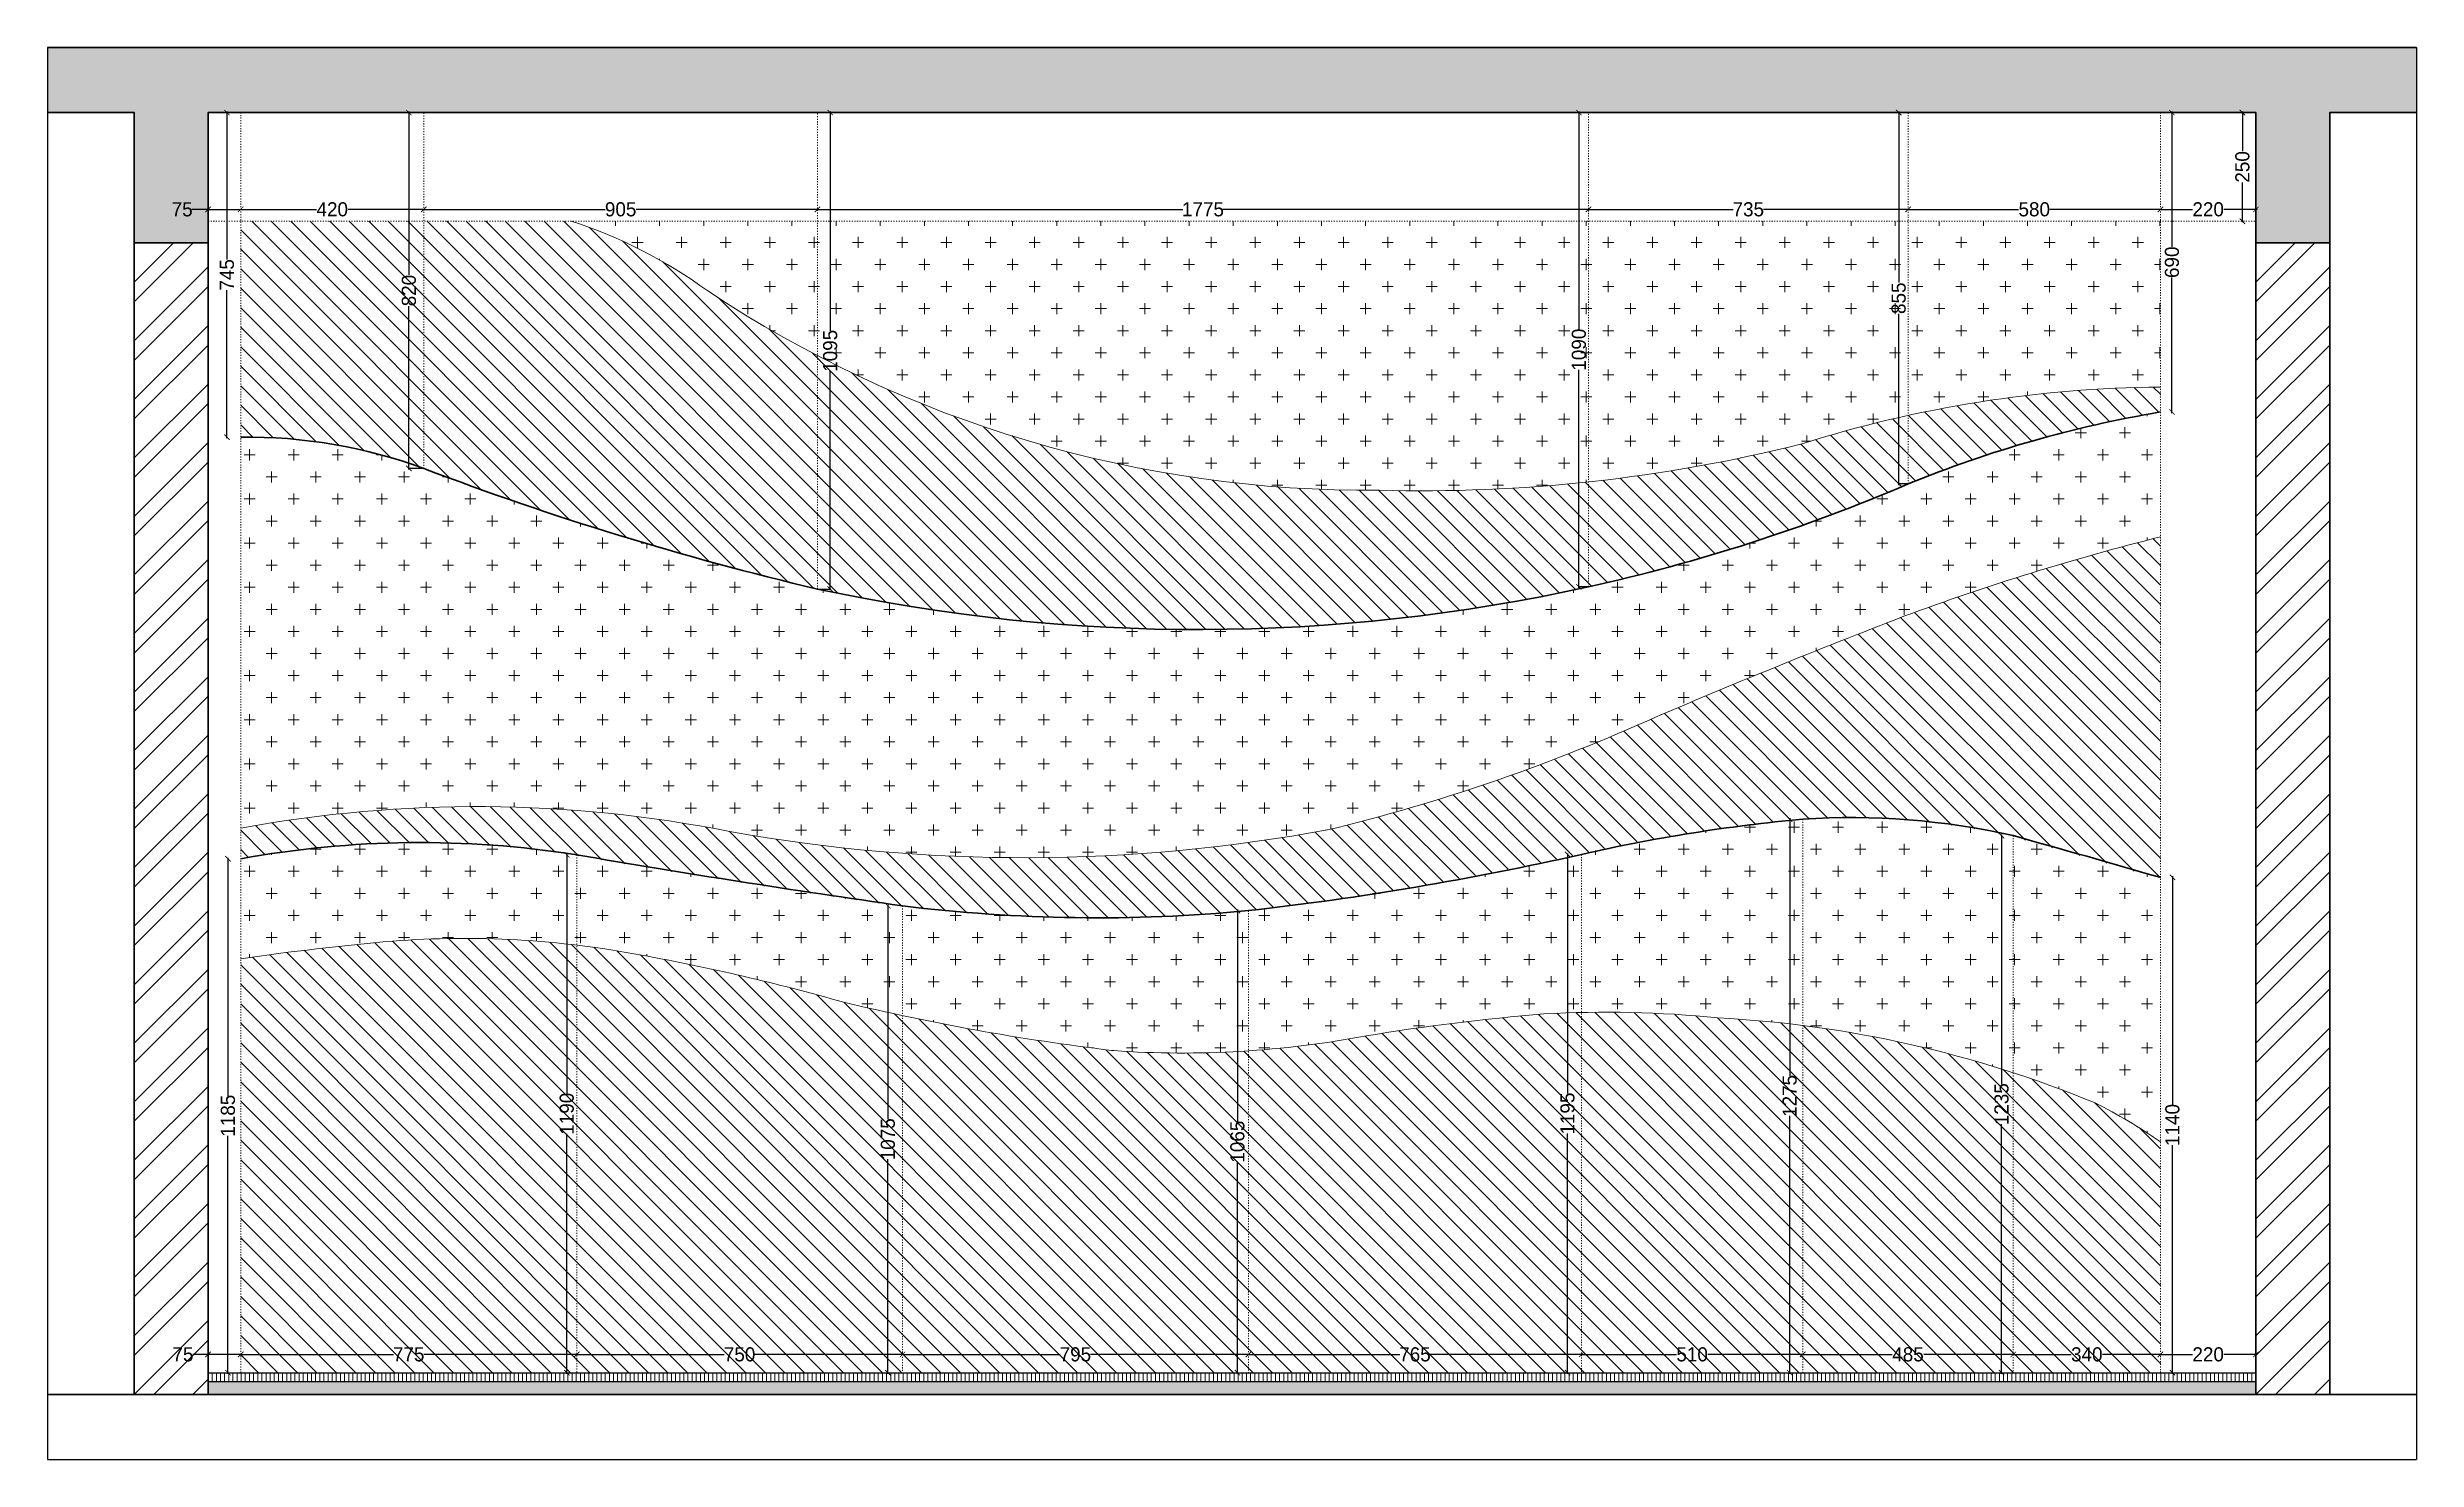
# Model space of a CAD drawing. Header units: millimetres. Extents: x 75500 to 345360, y -224327 to 19532.
# Drawn here: x 138850 to 144305, y -100529 to -97279 of the extents above; entities that cross this region are included whole.
import ezdxf

# ---------------------------------------------------------------- set-up
doc = ezdxf.new("R2010")
doc.units = ezdxf.units.MM
doc.header["$LTSCALE"] = 0.01
doc.linetypes.add('ACAD_ISO03W100', pattern=[30, 12, -18])
for name, color, linetype, lineweight in [('A-Ele 6', 250, 'Continuous', 0), ('A-WALL', 7, 'Continuous', 30), ('ele 0.1', 252, 'Continuous', 13), ('furniture section', 7, 'Continuous', 25), ('hatch', 251, 'Continuous', 0)]:
    doc.layers.add(name, color=color, linetype=linetype, lineweight=lineweight)
doc.layers.add('e .05', color=253, linetype='Continuous')
doc.styles.add('ISOCP2', font='GOTHIC.TTF')
doc.dimstyles.new('77', dxfattribs={"dimscale": 0.25, "dimtxt": 130, "dimasz": 100, "dimexe": 5, "dimexo": 1, "dimgap": 0.25, "dimtad": 0, "dimdec": 0, "dimrnd": 5, "dimzin": 0, "dimdsep": 46, "dimtxsty": 'ISOCP2', "dimblk": 'ARCHTICK', "dimcen": 0, "dimdle": 100, "dimclrd": 1, "dimclre": 256, "dimclrt": 256, "dimazin": 0, "dimtm": 1e-09, "dimtfac": 1, "dimtdec": 0, "dimtmove": 1, "dimatfit": 0, "dimfxl": 1, "dimtolj": 1, "dimtzin": 12, "dimlwd": -1, "dimlwe": -1, "dimarcsym": 0})

msp = doc.modelspace()

# ---------------------------------------------------------------- blocks, each defined once
blk = doc.blocks.new('_ARCHTICK')
at = {"color": 0, "linetype": 'ByBlock', "const_width": 0.15}
blk.add_lwpolyline([(-0.5, -0.5), (0.5, 0.5)], dxfattribs=at)
blk = doc.blocks.new('*D146')
at = {"color": 1, "ltscale": 4, "transparency": 16777216}
for p, q in [((139220, -97651.5), (139182.8, -97651.5)), ((139220, -97651.5), (139207.5, -97651.5)), ((139220, -97651.5), (139295, -97651.5)), ((139295, -97651.5), (139307.5, -97651.5))]:
    blk.add_line(p, q, dxfattribs=at)
at = {"layer": 'Defpoints', "color": 0, "transparency": 16777216}
for p in [(139220, -97603.5), (139295, -97603.5), (139295, -97651.5)]:
    blk.add_point(p, dxfattribs=at)
at = {"color": 1, "transparency": 16777216, "xscale": 12.5, "yscale": 12.5, "zscale": 12.5}
blk.add_blockref('_ARCHTICK', (139220, -97651.5), dxfattribs=at)
at = {"color": 1, "transparency": 16777216, "xscale": 12.5, "yscale": 12.5, "zscale": 12.5, "rotation": 180}
blk.add_blockref('_ARCHTICK', (139295, -97651.5), dxfattribs=at)
at = {"transparency": 16777216, "insert": (139160.3, -97651.5), "char_height": 32.5, "attachment_point": 5, "style": 'ISOCP2'}
blk.add_mtext('\\A1;75', dxfattribs=at)
blk = doc.blocks.new('*D147')
at = {"color": 1, "ltscale": 4, "transparency": 16777216}
for p, q in [((143712.5, -97651.5), (143788.7, -97651.5)), ((143937.5, -97651.5), (143861.2, -97651.5))]:
    blk.add_line(p, q, dxfattribs=at)
at = {"layer": 'Defpoints', "color": 0, "transparency": 16777216}
for p in [(143715, -97603.5), (143935, -97603.5), (143935, -97651.5)]:
    blk.add_point(p, dxfattribs=at)
at = {"color": 1, "transparency": 16777216, "xscale": 12.5, "yscale": 12.5, "zscale": 12.5, "rotation": 180}
blk.add_blockref('_ARCHTICK', (143715, -97651.5), dxfattribs=at)
at = {"color": 1, "transparency": 16777216, "xscale": 12.5, "yscale": 12.5, "zscale": 12.5}
blk.add_blockref('_ARCHTICK', (143935, -97651.5), dxfattribs=at)
at = {"transparency": 16777216, "insert": (143825, -97651.5), "char_height": 32.5, "attachment_point": 5, "style": 'ISOCP2'}
blk.add_mtext('\\A1;220', dxfattribs=at)
blk = doc.blocks.new('*D148')
at = {"color": 1, "ltscale": 4, "transparency": 16777216}
for p, q in [((143903.9, -97426.2), (143903.9, -97517.4)), ((143903.9, -97681.2), (143903.9, -97590))]:
    blk.add_line(p, q, dxfattribs=at)
at = {"layer": 'Defpoints', "color": 0, "transparency": 16777216}
for p in [(139220, -97428.7), (143903.9, -97428.7), (139220, -97678.7)]:
    blk.add_point(p, dxfattribs=at)
at = {"color": 1, "transparency": 16777216, "xscale": 12.5, "yscale": 12.5, "zscale": 12.5}
for p, rotation in [((143903.9, -97428.7), 90), ((143903.9, -97678.7), 270)]:
    blk.add_blockref('_ARCHTICK', p, dxfattribs=dict(at, rotation=rotation))
at = {"transparency": 16777216, "insert": (143903.9, -97553.7), "char_height": 32.5, "attachment_point": 5, "rotation": 90, "style": 'ISOCP2'}
blk.add_mtext('\\A1;250', dxfattribs=at)
blk = doc.blocks.new('*D149')
at = {"color": 1, "ltscale": 4, "transparency": 16777216}
for p, q in [((143712.5, -100286.7), (143788.7, -100286.7)), ((143937.5, -100286.7), (143861.2, -100286.7))]:
    blk.add_line(p, q, dxfattribs=at)
at = {"layer": 'Defpoints', "color": 0, "transparency": 16777216}
for p in [(143715, -100128.1), (143935, -100128.1), (143935, -100286.7)]:
    blk.add_point(p, dxfattribs=at)
at = {"color": 1, "transparency": 16777216, "xscale": 12.5, "yscale": 12.5, "zscale": 12.5, "rotation": 180}
blk.add_blockref('_ARCHTICK', (143715, -100286.7), dxfattribs=at)
at = {"color": 1, "transparency": 16777216, "xscale": 12.5, "yscale": 12.5, "zscale": 12.5}
blk.add_blockref('_ARCHTICK', (143935, -100286.7), dxfattribs=at)
at = {"transparency": 16777216, "insert": (143825, -100286.7), "char_height": 32.5, "attachment_point": 5, "style": 'ISOCP2'}
blk.add_mtext('\\A1;220', dxfattribs=at)
blk = doc.blocks.new('*D150')
at = {"color": 1, "ltscale": 4, "transparency": 16777216}
for p, q in [((139220, -100286.7), (139184.7, -100286.7)), ((139220, -100286.7), (139207.5, -100286.7)), ((139295, -100286.7), (139220, -100286.7)), ((139295, -100286.7), (139307.5, -100286.7))]:
    blk.add_line(p, q, dxfattribs=at)
at = {"layer": 'Defpoints', "color": 0, "transparency": 16777216}
for p in [(139220, -100191.6), (139295, -100191.6), (139220, -100286.7)]:
    blk.add_point(p, dxfattribs=at)
at = {"color": 1, "transparency": 16777216, "xscale": 12.5, "yscale": 12.5, "zscale": 12.5}
blk.add_blockref('_ARCHTICK', (139220, -100286.7), dxfattribs=at)
at = {"color": 1, "transparency": 16777216, "xscale": 12.5, "yscale": 12.5, "zscale": 12.5, "rotation": 180}
blk.add_blockref('_ARCHTICK', (139295, -100286.7), dxfattribs=at)
at = {"transparency": 16777216, "insert": (139162.1, -100286.7), "char_height": 32.5, "attachment_point": 5, "style": 'ISOCP2'}
blk.add_mtext('\\A1;75', dxfattribs=at)
blk = doc.blocks.new('*D151')
at = {"color": 1, "ltscale": 4, "transparency": 16777216}
for p, q in [((139292.5, -97651.5), (139469.5, -97651.5)), ((139719.2, -97651.5), (139542.2, -97651.5))]:
    blk.add_line(p, q, dxfattribs=at)
at = {"layer": 'Defpoints', "color": 0, "transparency": 16777216}
for p in [(139295, -97453.8), (139716.7, -97453.8), (139716.7, -97651.5)]:
    blk.add_point(p, dxfattribs=at)
at = {"color": 1, "transparency": 16777216, "xscale": 12.5, "yscale": 12.5, "zscale": 12.5, "rotation": 180}
blk.add_blockref('_ARCHTICK', (139295, -97651.5), dxfattribs=at)
at = {"color": 1, "transparency": 16777216, "xscale": 12.5, "yscale": 12.5, "zscale": 12.5}
blk.add_blockref('_ARCHTICK', (139716.7, -97651.5), dxfattribs=at)
at = {"transparency": 16777216, "insert": (139505.8, -97651.5), "char_height": 32.5, "attachment_point": 5, "style": 'ISOCP2'}
blk.add_mtext('\\A1;420', dxfattribs=at)
blk = doc.blocks.new('*D152')
at = {"color": 1, "ltscale": 4, "transparency": 16777216}
for p, q in [((139714.2, -97651.5), (140134.3, -97651.5)), ((140625.5, -97651.5), (140205.4, -97651.5))]:
    blk.add_line(p, q, dxfattribs=at)
at = {"layer": 'Defpoints', "color": 0, "transparency": 16777216}
for p in [(139716.7, -97453.8), (140623, -97453.8), (140623, -97651.5)]:
    blk.add_point(p, dxfattribs=at)
at = {"color": 1, "transparency": 16777216, "xscale": 12.5, "yscale": 12.5, "zscale": 12.5, "rotation": 180}
blk.add_blockref('_ARCHTICK', (139716.7, -97651.5), dxfattribs=at)
at = {"color": 1, "transparency": 16777216, "xscale": 12.5, "yscale": 12.5, "zscale": 12.5}
blk.add_blockref('_ARCHTICK', (140623, -97651.5), dxfattribs=at)
at = {"transparency": 16777216, "insert": (140169.9, -97651.5), "char_height": 32.5, "attachment_point": 5, "style": 'ISOCP2'}
blk.add_mtext('\\A1;905', dxfattribs=at)
blk = doc.blocks.new('*D153')
at = {"color": 1, "ltscale": 4, "transparency": 16777216}
for p, q in [((140620.5, -97651.5), (141464.6, -97651.5)), ((142400.7, -97651.5), (141556.6, -97651.5))]:
    blk.add_line(p, q, dxfattribs=at)
at = {"layer": 'Defpoints', "color": 0, "transparency": 16777216}
for p in [(140623, -97453.8), (142398.2, -97453.8), (142398.2, -97651.5)]:
    blk.add_point(p, dxfattribs=at)
at = {"color": 1, "transparency": 16777216, "xscale": 12.5, "yscale": 12.5, "zscale": 12.5, "rotation": 180}
blk.add_blockref('_ARCHTICK', (140623, -97651.5), dxfattribs=at)
at = {"color": 1, "transparency": 16777216, "xscale": 12.5, "yscale": 12.5, "zscale": 12.5}
blk.add_blockref('_ARCHTICK', (142398.2, -97651.5), dxfattribs=at)
at = {"transparency": 16777216, "insert": (141510.6, -97651.5), "char_height": 32.5, "attachment_point": 5, "style": 'ISOCP2'}
blk.add_mtext('\\A1;1775', dxfattribs=at)
blk = doc.blocks.new('*D154')
at = {"color": 1, "ltscale": 4, "transparency": 16777216}
for p, q in [((142395.7, -97651.5), (142731.1, -97651.5)), ((143136.6, -97651.5), (142801.2, -97651.5))]:
    blk.add_line(p, q, dxfattribs=at)
at = {"layer": 'Defpoints', "color": 0, "transparency": 16777216}
for p in [(142398.2, -97453.8), (143134.1, -97453.8), (143134.1, -97651.5)]:
    blk.add_point(p, dxfattribs=at)
at = {"color": 1, "transparency": 16777216, "xscale": 12.5, "yscale": 12.5, "zscale": 12.5, "rotation": 180}
blk.add_blockref('_ARCHTICK', (142398.2, -97651.5), dxfattribs=at)
at = {"color": 1, "transparency": 16777216, "xscale": 12.5, "yscale": 12.5, "zscale": 12.5}
blk.add_blockref('_ARCHTICK', (143134.1, -97651.5), dxfattribs=at)
at = {"transparency": 16777216, "insert": (142766.2, -97651.5), "char_height": 32.5, "attachment_point": 5, "style": 'ISOCP2'}
blk.add_mtext('\\A1;735', dxfattribs=at)
blk = doc.blocks.new('*D155')
at = {"color": 1, "ltscale": 4, "transparency": 16777216}
for p, q in [((143131.6, -97651.5), (143388.5, -97651.5)), ((143717.5, -97651.5), (143460.6, -97651.5))]:
    blk.add_line(p, q, dxfattribs=at)
at = {"layer": 'Defpoints', "color": 0, "transparency": 16777216}
for p in [(143134.1, -97453.8), (143715, -97453.8), (143715, -97651.5)]:
    blk.add_point(p, dxfattribs=at)
at = {"color": 1, "transparency": 16777216, "xscale": 12.5, "yscale": 12.5, "zscale": 12.5, "rotation": 180}
blk.add_blockref('_ARCHTICK', (143134.1, -97651.5), dxfattribs=at)
at = {"color": 1, "transparency": 16777216, "xscale": 12.5, "yscale": 12.5, "zscale": 12.5}
blk.add_blockref('_ARCHTICK', (143715, -97651.5), dxfattribs=at)
at = {"transparency": 16777216, "insert": (143424.6, -97651.5), "char_height": 32.5, "attachment_point": 5, "style": 'ISOCP2'}
blk.add_mtext('\\A1;580', dxfattribs=at)
blk = doc.blocks.new('*D156')
at = {"color": 1, "ltscale": 4, "transparency": 16777216}
for p, q in [((139292.5, -100286.7), (139646.8, -100286.7)), ((140071.2, -100286.7), (139716.9, -100286.7))]:
    blk.add_line(p, q, dxfattribs=at)
at = {"layer": 'Defpoints', "color": 0, "transparency": 16777216}
for p in [(140068.7, -100286.7), (139295, -100328.7), (140068.7, -100328.7)]:
    blk.add_point(p, dxfattribs=at)
at = {"color": 1, "transparency": 16777216, "xscale": 12.5, "yscale": 12.5, "zscale": 12.5, "rotation": 180}
blk.add_blockref('_ARCHTICK', (139295, -100286.7), dxfattribs=at)
at = {"color": 1, "transparency": 16777216, "xscale": 12.5, "yscale": 12.5, "zscale": 12.5}
blk.add_blockref('_ARCHTICK', (140068.7, -100286.7), dxfattribs=at)
at = {"transparency": 16777216, "insert": (139681.8, -100286.7), "char_height": 32.5, "attachment_point": 5, "style": 'ISOCP2'}
blk.add_mtext('\\A1;775', dxfattribs=at)
blk = doc.blocks.new('*D157')
at = {"color": 1, "ltscale": 4, "transparency": 16777216}
for p, q in [((140066.2, -100286.7), (140408.4, -100286.7)), ((140821.3, -100286.7), (140479.1, -100286.7))]:
    blk.add_line(p, q, dxfattribs=at)
at = {"layer": 'Defpoints', "color": 0, "transparency": 16777216}
for p in [(140818.8, -100286.7), (140068.7, -100328.7), (140818.8, -100328.7)]:
    blk.add_point(p, dxfattribs=at)
at = {"color": 1, "transparency": 16777216, "xscale": 12.5, "yscale": 12.5, "zscale": 12.5, "rotation": 180}
blk.add_blockref('_ARCHTICK', (140068.7, -100286.7), dxfattribs=at)
at = {"color": 1, "transparency": 16777216, "xscale": 12.5, "yscale": 12.5, "zscale": 12.5}
blk.add_blockref('_ARCHTICK', (140818.8, -100286.7), dxfattribs=at)
at = {"transparency": 16777216, "insert": (140443.7, -100286.7), "char_height": 32.5, "attachment_point": 5, "style": 'ISOCP2'}
blk.add_mtext('\\A1;750', dxfattribs=at)
blk = doc.blocks.new('*D158')
at = {"color": 1, "ltscale": 4, "transparency": 16777216}
for p, q in [((140816.3, -100286.7), (141181.9, -100286.7)), ((141617.6, -100286.7), (141252, -100286.7))]:
    blk.add_line(p, q, dxfattribs=at)
at = {"layer": 'Defpoints', "color": 0, "transparency": 16777216}
for p in [(141615.1, -100286.7), (140818.8, -100328.7), (141615.1, -100328.7)]:
    blk.add_point(p, dxfattribs=at)
at = {"color": 1, "transparency": 16777216, "xscale": 12.5, "yscale": 12.5, "zscale": 12.5, "rotation": 180}
blk.add_blockref('_ARCHTICK', (140818.8, -100286.7), dxfattribs=at)
at = {"color": 1, "transparency": 16777216, "xscale": 12.5, "yscale": 12.5, "zscale": 12.5}
blk.add_blockref('_ARCHTICK', (141615.1, -100286.7), dxfattribs=at)
at = {"transparency": 16777216, "insert": (141216.9, -100286.7), "char_height": 32.5, "attachment_point": 5, "style": 'ISOCP2'}
blk.add_mtext('\\A1;795', dxfattribs=at)
blk = doc.blocks.new('*D159')
at = {"color": 1, "ltscale": 4, "transparency": 16777216}
for p, q in [((141612.6, -100286.7), (141963.6, -100286.7)), ((142384.8, -100286.7), (142033.8, -100286.7))]:
    blk.add_line(p, q, dxfattribs=at)
at = {"layer": 'Defpoints', "color": 0, "transparency": 16777216}
for p in [(142382.3, -100286.7), (141615.1, -100328.7), (142382.3, -100328.7)]:
    blk.add_point(p, dxfattribs=at)
at = {"color": 1, "transparency": 16777216, "xscale": 12.5, "yscale": 12.5, "zscale": 12.5, "rotation": 180}
blk.add_blockref('_ARCHTICK', (141615.1, -100286.7), dxfattribs=at)
at = {"color": 1, "transparency": 16777216, "xscale": 12.5, "yscale": 12.5, "zscale": 12.5}
blk.add_blockref('_ARCHTICK', (142382.3, -100286.7), dxfattribs=at)
at = {"transparency": 16777216, "insert": (141998.7, -100286.7), "char_height": 32.5, "attachment_point": 5, "style": 'ISOCP2'}
blk.add_mtext('\\A1;765', dxfattribs=at)
blk = doc.blocks.new('*D160')
at = {"color": 1, "ltscale": 4, "transparency": 16777216}
for p, q in [((142379.8, -100286.7), (142600.9, -100286.7)), ((142894, -100286.7), (142672.9, -100286.7))]:
    blk.add_line(p, q, dxfattribs=at)
at = {"layer": 'Defpoints', "color": 0, "transparency": 16777216}
for p in [(142891.5, -100286.7), (142382.3, -100328.7), (142891.5, -100328.7)]:
    blk.add_point(p, dxfattribs=at)
at = {"color": 1, "transparency": 16777216, "xscale": 12.5, "yscale": 12.5, "zscale": 12.5, "rotation": 180}
blk.add_blockref('_ARCHTICK', (142382.3, -100286.7), dxfattribs=at)
at = {"color": 1, "transparency": 16777216, "xscale": 12.5, "yscale": 12.5, "zscale": 12.5}
blk.add_blockref('_ARCHTICK', (142891.5, -100286.7), dxfattribs=at)
at = {"transparency": 16777216, "insert": (142636.9, -100286.7), "char_height": 32.5, "attachment_point": 5, "style": 'ISOCP2'}
blk.add_mtext('\\A1;510', dxfattribs=at)
blk = doc.blocks.new('*D161')
at = {"color": 1, "ltscale": 4, "transparency": 16777216}
for p, q in [((142889, -100286.7), (143097.8, -100286.7)), ((143378.8, -100286.7), (143170, -100286.7))]:
    blk.add_line(p, q, dxfattribs=at)
at = {"layer": 'Defpoints', "color": 0, "transparency": 16777216}
for p in [(143376.3, -100286.7), (142891.5, -100328.7), (143376.3, -100328.7)]:
    blk.add_point(p, dxfattribs=at)
at = {"color": 1, "transparency": 16777216, "xscale": 12.5, "yscale": 12.5, "zscale": 12.5, "rotation": 180}
blk.add_blockref('_ARCHTICK', (142891.5, -100286.7), dxfattribs=at)
at = {"color": 1, "transparency": 16777216, "xscale": 12.5, "yscale": 12.5, "zscale": 12.5}
blk.add_blockref('_ARCHTICK', (143376.3, -100286.7), dxfattribs=at)
at = {"transparency": 16777216, "insert": (143133.9, -100286.7), "char_height": 32.5, "attachment_point": 5, "style": 'ISOCP2'}
blk.add_mtext('\\A1;485', dxfattribs=at)
blk = doc.blocks.new('*D162')
at = {"color": 1, "ltscale": 4, "transparency": 16777216}
for p, q in [((143373.8, -100286.7), (143509.5, -100286.7)), ((143717.5, -100286.7), (143581.8, -100286.7))]:
    blk.add_line(p, q, dxfattribs=at)
at = {"layer": 'Defpoints', "color": 0, "transparency": 16777216}
for p in [(143715, -100286.7), (143376.3, -100328.7), (143715, -100328.7)]:
    blk.add_point(p, dxfattribs=at)
at = {"color": 1, "transparency": 16777216, "xscale": 12.5, "yscale": 12.5, "zscale": 12.5, "rotation": 180}
blk.add_blockref('_ARCHTICK', (143376.3, -100286.7), dxfattribs=at)
at = {"color": 1, "transparency": 16777216, "xscale": 12.5, "yscale": 12.5, "zscale": 12.5}
blk.add_blockref('_ARCHTICK', (143715, -100286.7), dxfattribs=at)
at = {"transparency": 16777216, "insert": (143545.6, -100286.7), "char_height": 32.5, "attachment_point": 5, "style": 'ISOCP2'}
blk.add_mtext('\\A1;340', dxfattribs=at)
blk = doc.blocks.new('*D458')
at = {"color": 1, "ltscale": 4, "transparency": 16777216}
for p, q in [((140045.9, -99134.4), (140045.9, -99686.5)), ((140045.9, -100331.2), (140045.9, -99779.1))]:
    blk.add_line(p, q, dxfattribs=at)
at = {"layer": 'Defpoints', "color": 0, "transparency": 16777216}
for p in [(140068.7, -99136.9), (140045.9, -100328.7), (140068.7, -100328.7)]:
    blk.add_point(p, dxfattribs=at)
at = {"color": 1, "transparency": 16777216, "xscale": 12.5, "yscale": 12.5, "zscale": 12.5}
for p, rotation in [((140045.9, -99136.9), 90), ((140045.9, -100328.7), 270)]:
    blk.add_blockref('_ARCHTICK', p, dxfattribs=dict(at, rotation=rotation))
at = {"transparency": 16777216, "insert": (140045.9, -99732.8), "char_height": 32.5, "attachment_point": 5, "rotation": 90, "style": 'ISOCP2'}
blk.add_mtext('\\A1;1190', dxfattribs=at)
blk = doc.blocks.new('*D459')
at = {"color": 1, "ltscale": 4, "transparency": 16777216}
for p, q in [((140785.2, -99251.8), (140785.2, -99745.5)), ((140785.2, -100331.2), (140785.2, -99837.5))]:
    blk.add_line(p, q, dxfattribs=at)
at = {"layer": 'Defpoints', "color": 0, "transparency": 16777216}
for p in [(140818.8, -99254.3), (140785.2, -100328.7), (140818.8, -100328.7)]:
    blk.add_point(p, dxfattribs=at)
at = {"color": 1, "transparency": 16777216, "xscale": 12.5, "yscale": 12.5, "zscale": 12.5}
for p, rotation in [((140785.2, -99254.3), 90), ((140785.2, -100328.7), 270)]:
    blk.add_blockref('_ARCHTICK', p, dxfattribs=dict(at, rotation=rotation))
at = {"transparency": 16777216, "insert": (140785.2, -99791.5), "char_height": 32.5, "attachment_point": 5, "rotation": 90, "style": 'ISOCP2'}
blk.add_mtext('\\A1;1075', dxfattribs=at)
blk = doc.blocks.new('*D460')
at = {"color": 1, "ltscale": 4, "transparency": 16777216}
for p, q in [((141590, -99262.9), (141590, -99751.1)), ((141590, -100331.2), (141590, -99843.1))]:
    blk.add_line(p, q, dxfattribs=at)
at = {"layer": 'Defpoints', "color": 0, "transparency": 16777216}
for p in [(141615.1, -99265.4), (141590, -100328.7), (141615.1, -100328.7)]:
    blk.add_point(p, dxfattribs=at)
at = {"color": 1, "transparency": 16777216, "xscale": 12.5, "yscale": 12.5, "zscale": 12.5}
for p, rotation in [((141590, -99265.4), 90), ((141590, -100328.7), 270)]:
    blk.add_blockref('_ARCHTICK', p, dxfattribs=dict(at, rotation=rotation))
at = {"transparency": 16777216, "insert": (141590, -99797.1), "char_height": 32.5, "attachment_point": 5, "rotation": 90, "style": 'ISOCP2'}
blk.add_mtext('\\A1;1065', dxfattribs=at)
blk = doc.blocks.new('*D461')
at = {"color": 1, "ltscale": 4, "transparency": 16777216}
for p, q in [((142350, -99133.5), (142350, -99686.4)), ((142350, -100331.2), (142350, -99778.4))]:
    blk.add_line(p, q, dxfattribs=at)
at = {"layer": 'Defpoints', "color": 0, "transparency": 16777216}
for p in [(142382.3, -99136), (142350, -100328.7), (142382.3, -100328.7)]:
    blk.add_point(p, dxfattribs=at)
at = {"color": 1, "transparency": 16777216, "xscale": 12.5, "yscale": 12.5, "zscale": 12.5}
for p, rotation in [((142350, -99136), 90), ((142350, -100328.7), 270)]:
    blk.add_blockref('_ARCHTICK', p, dxfattribs=dict(at, rotation=rotation))
at = {"transparency": 16777216, "insert": (142350, -99732.4), "char_height": 32.5, "attachment_point": 5, "rotation": 90, "style": 'ISOCP2'}
blk.add_mtext('\\A1;1195', dxfattribs=at)
blk = doc.blocks.new('*D462')
at = {"color": 1, "ltscale": 4, "transparency": 16777216}
for p, q in [((142861.5, -99052.3), (142861.5, -99645.8)), ((142861.5, -100331.2), (142861.5, -99737.8))]:
    blk.add_line(p, q, dxfattribs=at)
at = {"layer": 'Defpoints', "color": 0, "transparency": 16777216}
for p in [(142891.5, -99054.8), (142861.5, -100328.7), (142891.5, -100328.7)]:
    blk.add_point(p, dxfattribs=at)
at = {"color": 1, "transparency": 16777216, "xscale": 12.5, "yscale": 12.5, "zscale": 12.5}
for p, rotation in [((142861.5, -99054.8), 90), ((142861.5, -100328.7), 270)]:
    blk.add_blockref('_ARCHTICK', p, dxfattribs=dict(at, rotation=rotation))
at = {"transparency": 16777216, "insert": (142861.5, -99691.8), "char_height": 32.5, "attachment_point": 5, "rotation": 90, "style": 'ISOCP2'}
blk.add_mtext('\\A1;1275', dxfattribs=at)
blk = doc.blocks.new('*D463')
at = {"color": 1, "ltscale": 4, "transparency": 16777216}
for p, q in [((143349.3, -99090.3), (143349.3, -99664.8)), ((143349.3, -100331.2), (143349.3, -99756.8))]:
    blk.add_line(p, q, dxfattribs=at)
at = {"layer": 'Defpoints', "color": 0, "transparency": 16777216}
for p in [(143376.3, -99092.8), (143349.3, -100328.7), (143376.3, -100328.7)]:
    blk.add_point(p, dxfattribs=at)
at = {"color": 1, "transparency": 16777216, "xscale": 12.5, "yscale": 12.5, "zscale": 12.5}
for p, rotation in [((143349.3, -99092.8), 89.99999999999594), ((143349.3, -100328.7), 269.9999999999959)]:
    blk.add_blockref('_ARCHTICK', p, dxfattribs=dict(at, rotation=rotation))
at = {"transparency": 16777216, "insert": (143349.3, -99710.8), "char_height": 32.5, "attachment_point": 5, "rotation": 90, "style": 'ISOCP2'}
blk.add_mtext('\\A1;1235', dxfattribs=at)
blk = doc.blocks.new('*D464')
at = {"color": 1, "ltscale": 4, "transparency": 16777216}
for p, q in [((139682.4, -97426.2), (139682.4, -97802.1)), ((139682.4, -98250.3), (139682.4, -97874.4))]:
    blk.add_line(p, q, dxfattribs=at)
at = {"color": 250, "ltscale": 4, "transparency": 16777216}
for p, q in [((139716.4, -97428.7), (139681.2, -97428.7)), ((139716.4, -98247.8), (139681.2, -98247.8))]:
    blk.add_line(p, q, dxfattribs=at)
at = {"layer": 'Defpoints', "color": 0, "transparency": 16777216}
for p in [(139682.4, -97428.7), (139716.7, -97428.7), (139716.7, -98247.8)]:
    blk.add_point(p, dxfattribs=at)
at = {"color": 1, "transparency": 16777216, "xscale": 12.5, "yscale": 12.5, "zscale": 12.5}
for p, rotation in [((139682.4, -97428.7), 90), ((139682.4, -98247.8), 270)]:
    blk.add_blockref('_ARCHTICK', p, dxfattribs=dict(at, rotation=rotation))
at = {"transparency": 16777216, "insert": (139682.4, -97838.3), "char_height": 32.5, "attachment_point": 5, "rotation": 90, "style": 'ISOCP2'}
blk.add_mtext('\\A1;820', dxfattribs=at)
blk = doc.blocks.new('*D465')
at = {"color": 1, "ltscale": 4, "transparency": 16777216}
for p, q in [((140652.4, -97426.2), (140652.4, -97931)), ((140652.4, -98527.7), (140652.4, -98023))]:
    blk.add_line(p, q, dxfattribs=at)
at = {"color": 250, "ltscale": 4, "transparency": 16777216}
for p, q in [((140623.3, -97428.7), (140653.6, -97428.7)), ((140623.3, -98525.2), (140653.6, -98525.2))]:
    blk.add_line(p, q, dxfattribs=at)
at = {"layer": 'Defpoints', "color": 0, "transparency": 16777216}
for p in [(140623, -97428.7), (140623, -98525.2), (140652.4, -98525.2)]:
    blk.add_point(p, dxfattribs=at)
at = {"color": 1, "transparency": 16777216, "xscale": 12.5, "yscale": 12.5, "zscale": 12.5}
for p, rotation in [((140652.4, -97428.7), 90), ((140652.4, -98525.2), 270)]:
    blk.add_blockref('_ARCHTICK', p, dxfattribs=dict(at, rotation=rotation))
at = {"transparency": 16777216, "insert": (140652.4, -97977), "char_height": 32.5, "attachment_point": 5, "rotation": 90, "style": 'ISOCP2'}
blk.add_mtext('\\A1;1095', dxfattribs=at)
blk = doc.blocks.new('*D466')
at = {"color": 1, "ltscale": 4, "transparency": 16777216}
for p, q in [((142376.2, -97426.2), (142376.2, -97928.2)), ((142376.2, -98522.7), (142376.2, -98020.7))]:
    blk.add_line(p, q, dxfattribs=at)
at = {"color": 250, "ltscale": 4, "transparency": 16777216}
for p, q in [((142398, -97428.7), (142375, -97428.7)), ((142398, -98520.2), (142375, -98520.2))]:
    blk.add_line(p, q, dxfattribs=at)
at = {"layer": 'Defpoints', "color": 0, "transparency": 16777216}
for p in [(142398.2, -97428.7), (142376.2, -98520.2), (142398.2, -98520.2)]:
    blk.add_point(p, dxfattribs=at)
at = {"color": 1, "transparency": 16777216, "xscale": 12.5, "yscale": 12.5, "zscale": 12.5}
for p, rotation in [((142376.2, -97428.7), 90.00000000080514), ((142376.2, -98520.2), 270.0000000008052)]:
    blk.add_blockref('_ARCHTICK', p, dxfattribs=dict(at, rotation=rotation))
at = {"transparency": 16777216, "insert": (142376.2, -97974.4), "char_height": 32.5, "attachment_point": 5, "rotation": 90, "style": 'ISOCP2'}
blk.add_mtext('\\A1;1090', dxfattribs=at)
blk = doc.blocks.new('*D467')
at = {"color": 1, "ltscale": 4, "transparency": 16777216}
for p, q in [((143112.5, -97426.2), (143112.5, -97820.1)), ((143112.5, -98285.8), (143112.5, -97891.9))]:
    blk.add_line(p, q, dxfattribs=at)
at = {"color": 250, "ltscale": 4, "transparency": 16777216}
for p, q in [((143133.9, -97428.7), (143111.3, -97428.7)), ((143133.9, -98283.3), (143111.3, -98283.3))]:
    blk.add_line(p, q, dxfattribs=at)
at = {"layer": 'Defpoints', "color": 0, "transparency": 16777216}
for p in [(143134.1, -97428.7), (143112.5, -98283.3), (143134.1, -98283.3)]:
    blk.add_point(p, dxfattribs=at)
at = {"color": 1, "transparency": 16777216, "xscale": 12.5, "yscale": 12.5, "zscale": 12.5}
for p, rotation in [((143112.5, -97428.7), 90), ((143112.5, -98283.3), 270)]:
    blk.add_blockref('_ARCHTICK', p, dxfattribs=dict(at, rotation=rotation))
at = {"transparency": 16777216, "insert": (143112.5, -97856), "char_height": 32.5, "attachment_point": 5, "rotation": 90, "style": 'ISOCP2'}
blk.add_mtext('\\A1;855', dxfattribs=at)
blk = doc.blocks.new('*D474')
at = {"color": 1, "ltscale": 4, "transparency": 16777216}
for p, q in [((143742.8, -99186.2), (143742.8, -99712.4)), ((143742.8, -100331.2), (143742.8, -99805))]:
    blk.add_line(p, q, dxfattribs=at)
at = {"layer": 'Defpoints', "color": 0, "transparency": 16777216}
for p in [(143714, -99188.7), (143714, -100328.7), (143742.8, -100328.7)]:
    blk.add_point(p, dxfattribs=at)
at = {"color": 1, "transparency": 16777216, "xscale": 12.5, "yscale": 12.5, "zscale": 12.5}
for p, rotation in [((143742.8, -99188.7), 90), ((143742.8, -100328.7), 270)]:
    blk.add_blockref('_ARCHTICK', p, dxfattribs=dict(at, rotation=rotation))
at = {"transparency": 16777216, "insert": (143742.8, -99758.7), "char_height": 32.5, "attachment_point": 5, "rotation": 90, "style": 'ISOCP2'}
blk.add_mtext('\\A1;1140', dxfattribs=at)
blk = doc.blocks.new('*D475')
at = {"color": 1, "ltscale": 4, "transparency": 16777216}
for p, q in [((139265.8, -99143.5), (139265.8, -99691.3)), ((139265.8, -100331.2), (139265.8, -99783.3))]:
    blk.add_line(p, q, dxfattribs=at)
at = {"layer": 'Defpoints', "color": 0, "transparency": 16777216}
for p in [(139265.8, -99146), (139295, -99146), (139295, -100328.7)]:
    blk.add_point(p, dxfattribs=at)
at = {"color": 1, "transparency": 16777216, "xscale": 12.5, "yscale": 12.5, "zscale": 12.5}
for p, rotation in [((139265.8, -99146), 90.00000000000142), ((139265.8, -100328.7), 270.0000000000014)]:
    blk.add_blockref('_ARCHTICK', p, dxfattribs=dict(at, rotation=rotation))
at = {"transparency": 16777216, "insert": (139265.8, -99737.3), "char_height": 32.5, "attachment_point": 5, "rotation": 90, "style": 'ISOCP2'}
blk.add_mtext('\\A1;1185', dxfattribs=at)
blk = doc.blocks.new('*D476')
at = {"color": 1, "ltscale": 4, "transparency": 16777216}
for p, q in [((139263.5, -97426.2), (139263.5, -97767.1)), ((139263.5, -98178.1), (139263.5, -97837.2))]:
    blk.add_line(p, q, dxfattribs=at)
at = {"layer": 'Defpoints', "color": 0, "transparency": 16777216}
for p in [(139263.5, -97428.7), (139295, -97428.7), (139295, -98175.6)]:
    blk.add_point(p, dxfattribs=at)
at = {"color": 1, "transparency": 16777216, "xscale": 12.5, "yscale": 12.5, "zscale": 12.5}
for p, rotation in [((139263.5, -97428.7), 90), ((139263.5, -98175.6), 270)]:
    blk.add_blockref('_ARCHTICK', p, dxfattribs=dict(at, rotation=rotation))
at = {"transparency": 16777216, "insert": (139263.5, -97802.2), "char_height": 32.5, "attachment_point": 5, "rotation": 90, "style": 'ISOCP2'}
blk.add_mtext('\\A1;745', dxfattribs=at)
blk = doc.blocks.new('*D477')
at = {"color": 1, "ltscale": 4, "transparency": 16777216}
for p, q in [((143741.7, -97426.2), (143741.7, -97737.8)), ((143741.7, -98120.2), (143741.7, -97808.6))]:
    blk.add_line(p, q, dxfattribs=at)
at = {"layer": 'Defpoints', "color": 0, "transparency": 16777216}
for p in [(143715, -97428.7), (143741.7, -97428.7), (143715, -98117.7)]:
    blk.add_point(p, dxfattribs=at)
at = {"color": 1, "transparency": 16777216, "xscale": 12.5, "yscale": 12.5, "zscale": 12.5}
for p, rotation in [((143741.7, -97428.7), 90), ((143741.7, -98117.7), 270)]:
    blk.add_blockref('_ARCHTICK', p, dxfattribs=dict(at, rotation=rotation))
at = {"transparency": 16777216, "insert": (143741.7, -97773.2), "char_height": 32.5, "attachment_point": 5, "rotation": 90, "style": 'ISOCP2'}
blk.add_mtext('\\A1;690', dxfattribs=at)

# ---------------------------------------------------------------- dimensions: what is measured, and where the dimension line sits
at = {"ltscale": 4}
for p1, p2, distance, override, picture, middle in [((139220, -97678.7), (139220, -97428.7), -4683.9, {"dimasz": 50, "dimpost": '\\X', "dimblk": 'ARCHTICK', "dimdle": 10, "dimse1": 1, "dimse2": 1, "dimclre": 253}, '*D148', (143903.9, -97553.7)), ((139295, -98175.6), (139295, -97428.7), 31.5, {"dimasz": 50, "dimpost": '\\X', "dimblk": 'ARCHTICK', "dimdle": 10, "dimse1": 1, "dimse2": 1, "dimclre": 253}, '*D476', (139263.5, -97802.2)), ((139716.7, -98247.8), (139716.7, -97428.7), 34.3, {"dimasz": 50, "dimpost": '\\X', "dimblk": 'ARCHTICK', "dimdle": 10, "dimclre": 250}, '*D464', (139682.4, -97838.3)), ((140623.0213, -97428.7179), (140623.0213, -98525.1978), 29.3756, {"dimasz": 50, "dimpost": '\\X', "dimblk": 'ARCHTICK', "dimdle": 10, "dimclre": 250}, '*D465', (140652.397, -97976.9579)), ((142398.2419, -97428.7179), (142398.2419, -98520.1532), -21.9931, {"dimasz": 50, "dimpost": '\\X', "dimblk": 'ARCHTICK', "dimdle": 10, "dimclre": 250}, '*D466', (142376.2488, -97974.4356)), ((143134.1, -97428.7), (143134.1, -98283.3), -21.6, {"dimasz": 50, "dimpost": '\\X', "dimblk": 'ARCHTICK', "dimdle": 10, "dimclre": 250}, '*D467', (143112.5, -97856)), ((143715, -98117.7), (143715, -97428.7), -26.7, {"dimasz": 50, "dimpost": '\\X', "dimblk": 'ARCHTICK', "dimdle": 10, "dimse1": 1, "dimse2": 1, "dimclre": 253}, '*D477', (143741.7, -97773.2)), ((139295, -97453.8), (139716.7, -97453.8), -197.7, {"dimasz": 50, "dimpost": '\\X', "dimblk": 'ARCHTICK', "dimdle": 10, "dimse1": 1, "dimse2": 1, "dimclre": 253}, '*D151', (139505.8, -97651.5)), ((139716.7, -97453.8), (140623, -97453.8), -197.7, {"dimasz": 50, "dimpost": '\\X', "dimblk": 'ARCHTICK', "dimdle": 10, "dimse1": 1, "dimse2": 1, "dimclre": 253}, '*D152', (140169.9, -97651.5)), ((140623, -97453.8), (142398.2, -97453.8), -197.7, {"dimasz": 50, "dimpost": '\\X', "dimblk": 'ARCHTICK', "dimdle": 10, "dimse1": 1, "dimse2": 1, "dimclre": 253}, '*D153', (141510.6, -97651.5)), ((142398.2, -97453.8), (143134.1, -97453.8), -197.7, {"dimasz": 50, "dimpost": '\\X', "dimblk": 'ARCHTICK', "dimdle": 10, "dimse1": 1, "dimse2": 1, "dimclre": 253}, '*D154', (142766.2, -97651.5)), ((143134.1, -97453.8), (143715, -97453.8), -197.7, {"dimasz": 50, "dimpost": '\\X', "dimblk": 'ARCHTICK', "dimdle": 10, "dimse1": 1, "dimse2": 1, "dimclre": 253}, '*D155', (143424.6, -97651.5)), ((143715, -97603.5), (143935, -97603.5), -47.9, {"dimasz": 50, "dimpost": '\\X', "dimblk": 'ARCHTICK', "dimdle": 10, "dimse1": 1, "dimse2": 1, "dimclre": 253}, '*D147', (143825, -97651.5)), ((142891.5, -99054.8), (142891.5, -100328.7), -29.9, {"dimasz": 50, "dimpost": '\\X', "dimblk": 'ARCHTICK', "dimdle": 10, "dimse1": 1, "dimse2": 1, "dimclre": 253}, '*D462', (142861.5, -99691.8)), ((143376.3, -99092.8), (143376.3, -100328.7), -27, {"dimasz": 50, "dimpost": '\\X', "dimblk": 'ARCHTICK', "dimdle": 10, "dimse1": 1, "dimse2": 1, "dimclre": 253}, '*D463', (143349.3, -99710.8)), ((139295, -100328.7), (139295, -99146), 29.2, {"dimasz": 50, "dimpost": '\\X', "dimblk": 'ARCHTICK', "dimdle": 10, "dimse1": 1, "dimse2": 1, "dimclre": 253}, '*D475', (139265.8, -99737.3)), ((140068.7, -99136.9), (140068.7, -100328.7), -22.8, {"dimasz": 50, "dimpost": '\\X', "dimblk": 'ARCHTICK', "dimdle": 10, "dimse1": 1, "dimse2": 1, "dimclre": 253}, '*D458', (140045.9, -99732.8)), ((142382.3, -99136), (142382.3, -100328.7), -32.3, {"dimasz": 50, "dimpost": '\\X', "dimblk": 'ARCHTICK', "dimdle": 10, "dimse1": 1, "dimse2": 1, "dimclre": 253}, '*D461', (142350, -99732.4)), ((143714, -99188.7), (143714, -100328.7), 28.8, {"dimasz": 50, "dimpost": '\\X', "dimblk": 'ARCHTICK', "dimdle": 10, "dimse1": 1, "dimse2": 1, "dimclre": 253}, '*D474', (143742.8, -99758.7)), ((140818.8, -99254.3), (140818.8, -100328.7), -33.6, {"dimasz": 50, "dimpost": '\\X', "dimblk": 'ARCHTICK', "dimdle": 10, "dimse1": 1, "dimse2": 1, "dimclre": 253}, '*D459', (140785.2, -99791.5)), ((141615.1, -99265.4), (141615.1, -100328.7), -25.1, {"dimasz": 50, "dimpost": '\\X', "dimblk": 'ARCHTICK', "dimdle": 10, "dimse1": 1, "dimse2": 1, "dimclre": 253}, '*D460', (141590, -99797.1)), ((143715, -100128.1), (143935, -100128.1), -158.6, {"dimasz": 50, "dimpost": '\\X', "dimblk": 'ARCHTICK', "dimdle": 10, "dimse1": 1, "dimse2": 1, "dimclre": 253}, '*D149', (143825, -100286.7)), ((139295, -100328.7), (140068.7, -100328.7), 42, {"dimasz": 50, "dimpost": '\\X', "dimblk": 'ARCHTICK', "dimdle": 10, "dimse1": 1, "dimse2": 1, "dimclre": 253}, '*D156', (139681.8, -100286.7)), ((140068.7, -100328.7), (140818.8, -100328.7), 42, {"dimasz": 50, "dimpost": '\\X', "dimblk": 'ARCHTICK', "dimdle": 10, "dimse1": 1, "dimse2": 1, "dimclre": 253}, '*D157', (140443.7, -100286.7)), ((140818.8, -100328.7), (141615.1, -100328.7), 42, {"dimasz": 50, "dimpost": '\\X', "dimblk": 'ARCHTICK', "dimdle": 10, "dimse1": 1, "dimse2": 1, "dimclre": 253}, '*D158', (141216.9, -100286.7)), ((141615.1, -100328.7), (142382.3, -100328.7), 42, {"dimasz": 50, "dimpost": '\\X', "dimblk": 'ARCHTICK', "dimdle": 10, "dimse1": 1, "dimse2": 1, "dimclre": 253}, '*D159', (141998.7, -100286.7)), ((142382.3, -100328.7), (142891.5, -100328.7), 42, {"dimasz": 50, "dimpost": '\\X', "dimblk": 'ARCHTICK', "dimdle": 10, "dimse1": 1, "dimse2": 1, "dimclre": 253}, '*D160', (142636.9, -100286.7)), ((142891.5, -100328.7), (143376.3, -100328.7), 42, {"dimasz": 50, "dimpost": '\\X', "dimblk": 'ARCHTICK', "dimdle": 10, "dimse1": 1, "dimse2": 1, "dimclre": 253}, '*D161', (143133.9, -100286.7)), ((143376.3, -100328.7), (143715, -100328.7), 42, {"dimasz": 50, "dimpost": '\\X', "dimblk": 'ARCHTICK', "dimdle": 10, "dimse1": 1, "dimse2": 1, "dimclre": 253}, '*D162', (143545.6, -100286.7))]:
    dim = msp.add_aligned_dim(p1=p1, p2=p2, distance=distance, dimstyle='77', override=override, dxfattribs=at)
    dim.commit()
    dim.dimension.update_dxf_attribs({"geometry": picture, "text_midpoint": middle})
for base, p1, p2, angle, picture, middle in [((139295, -97651.5), (139220, -97603.5), (139295, -97603.5), 0, '*D146', (139160.3, -97651.5)), ((139220, -100286.7), (139295, -100191.6), (139220, -100191.6), 180, '*D150', (139162.1, -100286.7))]:
    dim = msp.add_linear_dim(base=base, p1=p1, p2=p2, angle=angle, dimstyle='77', override={"dimasz": 50, "dimpost": '\\X', "dimblk": 'ARCHTICK', "dimdle": 10, "dimse1": 1, "dimse2": 1, "dimclre": 253}, dxfattribs=at)
    dim.commit()
    dim.dimension.update_dxf_attribs({"geometry": picture, "text_midpoint": middle, "dimtype": 161})

# ---------------------------------------------------------------- hatches: boundary and pattern name
at = {"layer": 'A-Ele 6'}
h = msp.add_hatch(dxfattribs=at)
h.set_pattern_fill('ANSI31', color=256, scale=10, angle=90)
h.set_pattern_definition([(135, (155571.417, -98618.443), (-22.45064, -22.45064), [])])
h.paths.add_polyline_path([(139295, -97678.7), (140056.3, -97678.7, -0.079307), (140370.6, -97839.3, 0.15011), (141916, -98297.7, 0.068427), (142889.5, -98191.2, -0.074945), (143715, -98060.4), (143715, -98117.7, 0.054596), (143134.1, -98283.3, -0.046935), (142398.2, -98520.2, -0.107875), (140623, -98525.2, -0.032862), (139716.7, -98247.8, 0.091518), (139295, -98175.6)])
h = msp.add_hatch(dxfattribs=at)
h.set_pattern_fill('CROSS', color=256, scale=8, angle=90)
h.set_pattern_definition([(90, (140056.25, -98299.073), (-50.8, 50.8), [25.4, -76.2]), (180, (140068.95, -98286.373), (-50.8, -50.8), [25.4, -76.2])])
h.paths.add_polyline_path([(140370.6, -97839.3, 0.15011), (141916, -98297.7, 0.068427), (142889.5, -98191.2, -0.074945), (143715, -98060.4), (143715, -97678.7), (140056.3, -97678.7, -0.079307)])
h = msp.add_hatch(dxfattribs=at)
h.set_pattern_fill('CROSS', color=256, scale=8, angle=90)
h.set_pattern_definition([(90, (155571.417, -99143.556), (-50.8, 50.8), [25.4, -76.2]), (180, (155584.117, -99130.856), (-50.8, -50.8), [25.4, -76.2])])
h.paths.add_polyline_path([(139295, -99075.7, -0.095126), (140421.6, -99083.4, 0.090571), (141801.2, -99078.7, 0.045136), (142532.3, -98829, -0.009809), (143124.4, -98588, -0.027347), (143715, -98405.2), (143715, -98117.7, 0.054596), (143134.1, -98283.3, -0.046935), (142398.2, -98520.2, -0.107875), (140623, -98525.2, -0.032862), (139716.7, -98247.8, 0.091518), (139295, -98175.6)])
h = msp.add_hatch(dxfattribs=at)
h.set_pattern_fill('ANSI31', color=256, scale=10, angle=90)
h.set_pattern_definition([(135, (155571.417, -99281.906), (-22.45064, -22.45064), [])])
h.paths.add_polyline_path([(140058.7, -99136.9, 0.007149), (140808.8, -99254.3, 0.054408), (141605.1, -99265.4, 0.027313), (142372.3, -99136, -0.03315), (142881.5, -99054.8, -0.072263), (143366.3, -99092.8, -0.003083), (143715, -99191.8), (143715, -98405.2, 0.027347), (143124.4, -98588, 0.009809), (142532.3, -98829, -0.045136), (141801.2, -99078.7, -0.090571), (140421.6, -99083.4, 0.095126), (139295, -99075.7), (139295, -99144.2, -0.083304), (140058.7, -99136.9)])
h = msp.add_hatch(dxfattribs=at)
h.set_pattern_fill('CROSS', color=256, scale=8, angle=90)
h.set_pattern_definition([(90, (155571.417, -99797.184), (-50.8, 50.8), [25.4, -76.2]), (180, (155584.117, -99784.484), (-50.8, -50.8), [25.4, -76.2])])
h.paths.add_polyline_path([(139295, -99375.9, -0.013193), (139644.7, -99335.5, -0.066122), (140218, -99367.8, -0.024813), (140683.3, -99476.2, 0.029074), (141300.2, -99587, 0.012345), (141305.1, -99587.5, 0.06444), (141887.4, -99553.4, -0.020608), (142295.7, -99503.1, -0.039294), (142696.2, -99512.1, -0.085044), (143564.9, -99708, -0.036285), (143715, -99797.2), (143715, -99191.8, 0.003083), (143366.3, -99092.8, 0.072263), (142881.5, -99054.8, 0.03315), (142372.3, -99136, -0.027313), (141605.1, -99265.4, -0.054408), (140808.8, -99254.3, -0.007149), (140058.7, -99136.9, 0.083304), (139295, -99144.2)])
h = msp.add_hatch(dxfattribs=at)
h.set_pattern_fill('ANSI31', color=256, scale=10, angle=90)
h.set_pattern_definition([(135, (139290.975, -100328.718), (-22.45064, -22.45064), [])])
h.paths.add_polyline_path([(143715, -100328.7), (143715, -99797.2, 0.036285), (143564.9, -99708, 0.085044), (142696.2, -99512.1, 0.039294), (142295.7, -99503.1, 0.020608), (141887.4, -99553.4, -0.06444), (141305.1, -99587.5, -0.012345), (141300.2, -99587, -0.029074), (140683.3, -99476.2, 0.024813), (140218, -99367.8, 0.066122), (139644.7, -99335.5, 0.013193), (139295, -99375.9), (139295, -100253.7), (139291, -100253.7), (139291, -100257.7), (139295, -100257.7), (139295, -100328.7)])
h = msp.add_hatch(dxfattribs=at)
h.set_pattern_fill('ANSI31', color=256, scale=3, angle=45)
h.set_pattern_definition([(90, (139219.975, -100348.718), (-9.525, 6e-16), [])])
h.paths.add_polyline_path([(139220, -100348.7), (139220, -100328.7), (143935, -100328.7), (143935, -100348.7)])
h = msp.add_hatch(dxfattribs=at)
h.set_pattern_fill('AR-SAND', color=256, scale=0.5, angle=45)
h.set_pattern_definition([(82.5, (139219.975, -100378.718), (-17.86907, 16.737674), [0, -19.304, 0, -21.59, 0, -20.6375]), (52.5, (139219.975, -100378.718), (-9.45055, 41.23664), [0, -10.414, 0, -17.399, 0, -6.6675]), (12.5, (139208.929, -100389.764), (27.91499, 28.01662), [0, -6.35, 0, -22.86, 0, -29.845]), (2.5, (139208.93, -100389.764), (19.11406, 34.87754), [0, -3.175, 0, -14.986, 0, -17.145])])
h.paths.add_polyline_path([(143935, -100378.7), (143935, -100348.7), (139220, -100348.7), (139220, -100378.7)])
at = {"layer": 'hatch'}
h = msp.add_hatch(dxfattribs=at)
h.set_pattern_fill('AR-CONC', color=256)
h.set_pattern_definition([(50, (138849.97, -97728.72), (182.1847, -15.939), [19.05, -209.55]), (355, (138849.97, -97728.72), (-35.2434, 191.057), [15.24, -167.6406]), (100.4514, (138865.16, -97730.05), (146.941, 175.118), [16.19, -178.09]), (46.184, (138849.97, -97677.92), (271.079, -42.042), [28.575, -314.325]), (96.6356, (138872.56, -97681.42), (237.404, 247.426), [24.285, -267.136]), (351.184, (138849.97, -97677.92), (237.404, 247.426), [22.86, -251.46]), (21, (138875.37, -97690.62), (151.6144, -102.265), [19.05, -209.55]), (326, (138875.37, -97690.62), (61.802, 184.188), [15.24, -167.64]), (71.4514, (138888.01, -97699.14), (213.4164, 81.923), [16.19, -178.09]), (37.5, (138849.975, -97728.72), (3.0886, 84.55504), [0, -165.608, 0, -170.18, 0, -168.275]), (7.5, (138849.975, -97728.72), (66.8197, 100.1806), [0, -97.028, 0, -161.798, 0, -64.135]), (327.5, (138793.33, -97728.72), (135.5906, -5.72874), [0, -63.5, 0, -198.12, 0, -262.89]), (317.5, (138767.93, -97728.72), (148.1292, 25.4265), [0, -82.55, 0, -131.572, 0, -186.69])])
h.paths.add_polyline_path([(138850, -97428.7), (138850, -97278.7), (144305, -97278.7), (144305, -97428.7), (144105, -97428.7), (144105, -97728.7), (143935, -97728.7), (143935, -97428.7), (139220, -97428.7), (139220, -97728.7), (139050, -97728.7), (139050, -97428.7)])
h = msp.add_hatch(dxfattribs=at)
h.set_pattern_fill('ANSI32', color=256, scale=10, angle=360)
h.set_pattern_definition([(45, (139049.97, -100378.72), (-67.352, 67.352), []), (45, (139094.88, -100378.72), (-67.352, 67.352), [])])
h.paths.add_polyline_path([(139220, -100378.7), (139220, -97728.7), (139050, -97728.7), (139050, -100378.7)])
h = msp.add_hatch(dxfattribs=at)
h.set_pattern_fill('ANSI32', color=256, scale=10, angle=360)
h.set_pattern_definition([(45, (143934.97, -100378.72), (-67.352, 67.352), []), (45, (143979.88, -100378.72), (-67.352, 67.352), [])])
h.paths.add_polyline_path([(144105, -100378.7), (144105, -97728.7), (143935, -97728.7), (143935, -100378.7)])

# ---------------------------------------------------------------- linework, layer by layer
at = {"layer": 'A-WALL'}
for p, q in [((138850, -97278.7), (144305, -97278.7)), ((139050, -97728.7), (139050, -100378.7)), ((139220, -97728.7), (139220, -100378.7)), ((143935, -97728.7), (143935, -100378.7)), ((144105, -97728.7), (144105, -100378.7)), ((138850, -100378.7), (144305, -100378.7))]:
    msp.add_line(p, q, dxfattribs=at)
msp.add_lwpolyline([(138850, -97428.7), (139050, -97428.7), (139050, -97728.7), (139220, -97728.7), (139220, -97428.7), (143935, -97428.7), (143935, -97728.7), (144105, -97728.7), (144105, -97428.7), (144305, -97428.7)], dxfattribs=at)
at = {"layer": 'Defpoints'}
for p, q in [((138850, -97278.7), (138850, -100528.7)), ((144305, -97278.7), (144305, -100528.7)), ((138850, -100528.7), (144305, -100528.7))]:
    msp.add_line(p, q, dxfattribs=at)
at = {"layer": 'e .05', "linetype": 'Continuous', "lineweight": 5}
for points in [[(140056.3, -97678.7, -0.079307), (140370.6, -97839.3, 0.15011), (141916, -98297.7, 0.068427), (142889.5, -98191.2, -0.074945), (143715, -98060.4, -0.074945)], [(143715, -98405.2, 0.027347), (143124.4, -98588, 0.009809), (142532.3, -98829, -0.045136), (141801.2, -99078.7, -0.090571), (140421.6, -99083.4, 0.095126), (139295, -99075.7)], [(139295, -99375.9, -0.013193), (139644.7, -99335.5, -0.066122), (140218, -99367.8, -0.024813), (140683.3, -99476.2, 0.029074), (141300.2, -99587, 0.012345), (141305.1, -99587.5, 0.06444), (141887.4, -99553.4, -0.020608), (142295.7, -99503.1, -0.039294), (142696.2, -99512.1, -0.085044), (143564.9, -99708, -0.036285), (143715, -99797.2, -0.036285)]]:
    msp.add_lwpolyline(points, format="xyb", dxfattribs=at)
at = {"layer": 'ele 0.1', "linetype": 'ACAD_ISO03W100', "ltscale": 20}
for p, q in [((139295, -100328.7), (139295, -97428.7)), ((139716.7, -98247.8), (139716.7, -97428.7)), ((140623, -98525.2), (140623, -97428.7)), ((142398.2, -98520.2), (142398.2, -97428.7)), ((143134.1, -98283.3), (143134.1, -97428.7)), ((143715, -100328.7), (143715, -97428.7)), ((139220, -97678.7), (143935, -97678.7)), ((142891.5, -99054.8), (142891.5, -100328.7)), ((143376.3, -99092.8), (143376.3, -100328.7)), ((140068.7, -99136.9), (140068.7, -100328.7)), ((142382.3, -99136), (142382.3, -100328.7)), ((140818.8, -99254.3), (140818.8, -100328.7)), ((141615.1, -99265.4), (141615.1, -100328.7))]:
    msp.add_line(p, q, dxfattribs=at)
at = {"layer": 'furniture section'}
for p, q in [((139220, -100328.7), (143935, -100328.7)), ((139220, -100348.7), (143935, -100348.7))]:
    msp.add_line(p, q, dxfattribs=at)
at = {"layer": 'furniture section', "color": 14, "lineweight": 30}
for points in [[(143715, -98117.7, 0.054596), (143134.1, -98283.3, -0.046935), (142398.2, -98520.2, -0.107875), (140623, -98525.2, -0.032862), (139716.7, -98247.8, 0.091518), (139295, -98175.6)], [(143714, -99188.7, 0.002986), (143376.3, -99092.8, 0.072263), (142891.5, -99054.8, 0.03315), (142382.3, -99136, -0.027313), (141615.1, -99265.4, -0.054408), (140818.8, -99254.3, -0.007149), (140068.7, -99136.9, 0.084412), (139295, -99146)]]:
    msp.add_lwpolyline(points, format="xyb", dxfattribs=at)

msp.set_redraw_order([(e.dxf.handle, doc.entitydb.next_handle()) for e in msp.query("TEXT MTEXT ATTDEF DIMENSION ARC_DIMENSION")])  # texts and dimensions are drawn at this point

doc.saveas('drawing.dxf')
